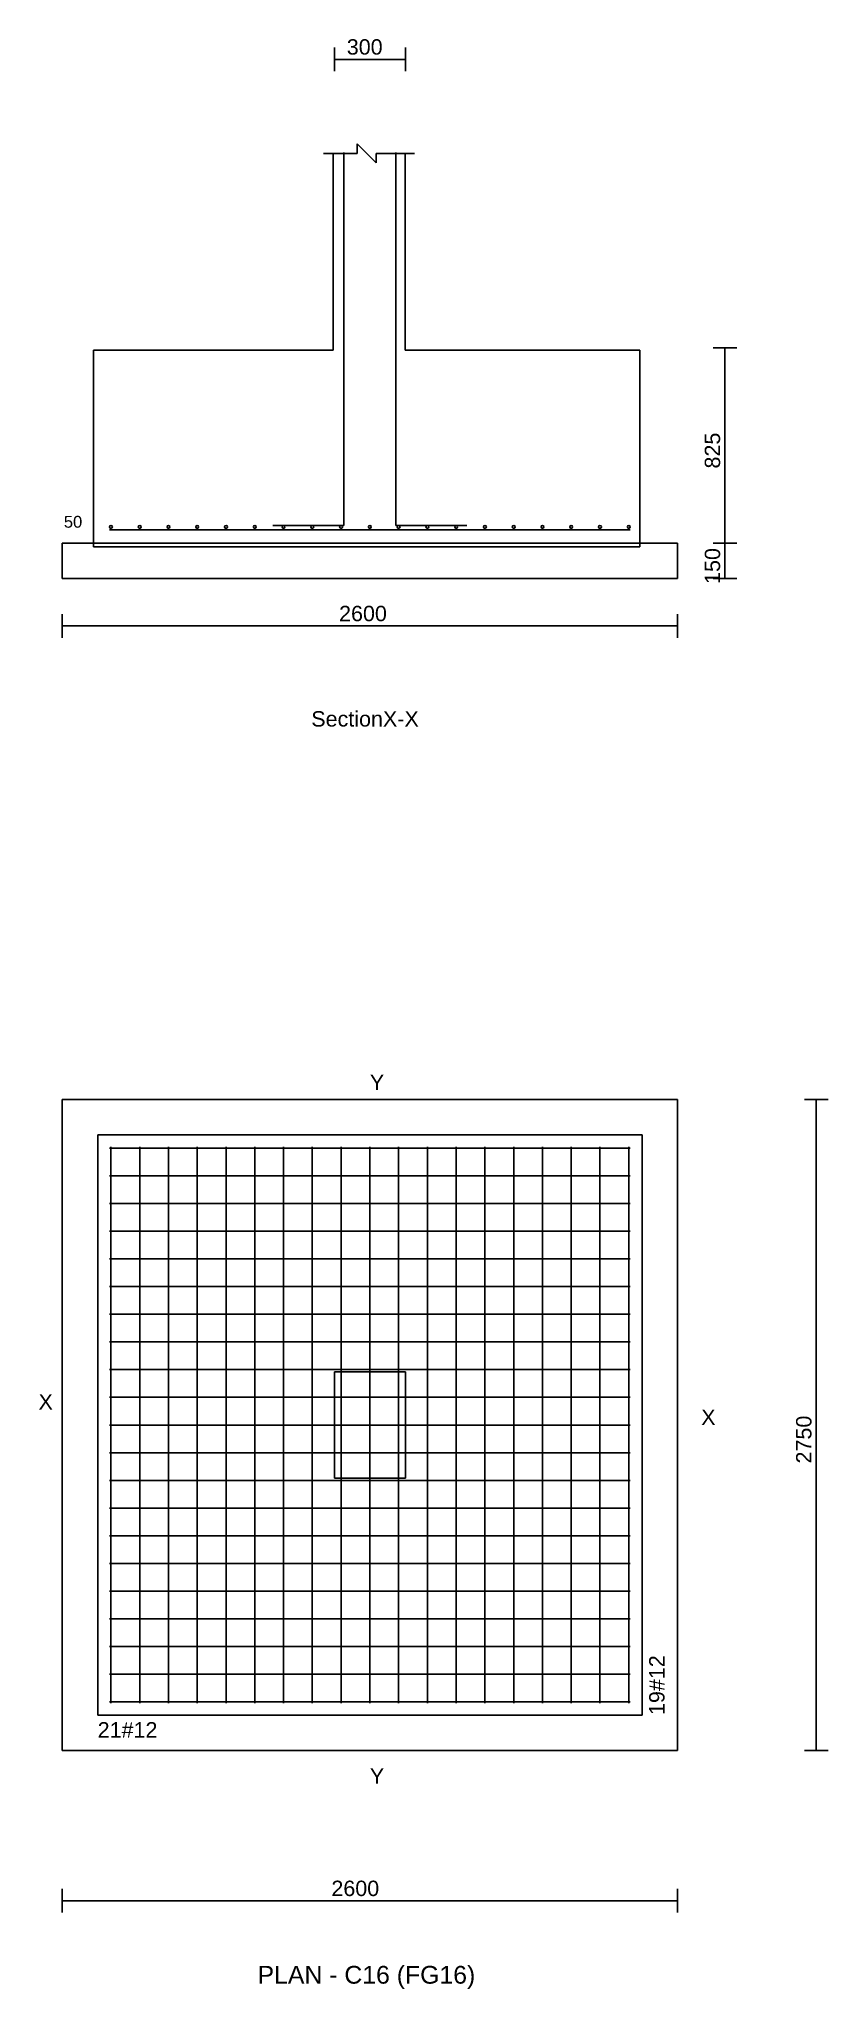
# Model space of a CAD drawing. Extents: x 0 to 27, y -1 to 285.
# Drawn here: x 22.38 to 25.71, y 45.28 to 53.52 of the extents above; entities that cross this region are included whole.
import ezdxf
from ezdxf.enums import TextEntityAlignment as Align

# ---------------------------------------------------------------- set-up
doc = ezdxf.new("R2010")
doc.units = 0
for name, color, linetype in [('Bottom_Cover', 7, 'CONTINUOUS'), ('Column_Bars', 4, 'CONTINUOUS'), ('Column_Dimension', 7, 'CONTINUOUS'), ('Columns', 4, 'CONTINUOUS'), ('dim_all', 7, 'CONTINUOUS'), ('Footing_Plan', 7, 'CONTINUOUS'), ('PCC', 2, 'CONTINUOUS'), ('PCC_Depth', 7, 'CONTINUOUS'), ('Pcc_Plan', 2, 'CONTINUOUS'), ('Plan', 7, 'CONTINUOUS'), ('Plan_Rf_Xdir', 1, 'CONTINUOUS'), ('Plan_Rf_Ydir', 3, 'CONTINUOUS'), ('Section', 2, 'CONTINUOUS'), ('SectionName', 3, 'CONTINUOUS'), ('Sectn_Rf_Xdir', 1, 'CONTINUOUS'), ('Sectn_Rf_Ydir', 3, 'CONTINUOUS'), ('Total_Depth', 7, 'CONTINUOUS'), ('X_Dimension', 7, 'CONTINUOUS')]:
    doc.layers.add(name, color=color, linetype=linetype)
doc.styles.add('STRUDS_Arial', font='ARIAL.TTF', dxfattribs={"height": 0.04})

msp = doc.modelspace()

# ---------------------------------------------------------------- texts
at = {"layer": 'Bottom_Cover', "style": 'STRUDS_Arial'}
msp.add_text('50', height=0.05, dxfattribs=at).set_placement((22.4821, 51.4525))
at = {"layer": 'Column_Dimension', "style": 'STRUDS_Arial'}
msp.add_text('300', height=0.065, dxfattribs=at).set_placement((23.6775, 53.4506))
at = {"layer": 'dim_all', "style": 'STRUDS_Arial'}
msp.add_text('2750 ', height=0.065, rotation=90, dxfattribs=at).set_placement((25.6408, 47.5))
msp.add_text('2600 ', height=0.065, dxfattribs=at).set_placement((23.6125, 45.6729))
at = {"layer": 'PCC_Depth', "style": 'STRUDS_Arial'}
msp.add_text('150', height=0.065, rotation=90, dxfattribs=at).set_placement((25.255, 51.215))
at = {"layer": 'Plan', "style": 'STRUDS_Arial'}
msp.add_text('PLAN - C16 (FG16) ', height=0.075, dxfattribs=at).set_placement((23.775, 45.3029), align=Align.CENTER)
at = {"layer": 'Plan_Rf_Xdir', "style": 'STRUDS_Arial'}
msp.add_text('21#12', height=0.065, dxfattribs=at).set_placement((22.625, 46.3425))
at = {"layer": 'Plan_Rf_Ydir', "style": 'STRUDS_Arial'}
msp.add_text('19#12', height=0.065, rotation=90, dxfattribs=at).set_placement((25.02, 46.4375))
at = {"layer": 'Section', "style": 'STRUDS_Arial'}
msp.add_text('SectionX-X', height=0.065, dxfattribs=at).set_placement((23.5275, 50.6125))
at = {"layer": 'SectionName', "style": 'STRUDS_Arial'}
for s, p in [('Y', (23.775, 49.0775)), ('X', (22.375, 47.7275)), ('X', (25.175, 47.6625)), ('Y', (23.775, 46.1475))]:
    msp.add_text(s, height=0.065, dxfattribs=at).set_placement(p)
at = {"layer": 'Total_Depth', "style": 'STRUDS_Arial'}
msp.add_text('825', height=0.065, rotation=90, dxfattribs=at).set_placement((25.255, 51.7025))
at = {"layer": 'X_Dimension', "style": 'STRUDS_Arial'}
msp.add_text('2600', height=0.065, dxfattribs=at).set_placement((23.645, 51.0575))

# ---------------------------------------------------------------- linework, layer by layer
at = {"layer": 'Column_Bars'}
for p, q in [((23.665, 53.0375), (23.665, 51.4615)), ((23.885, 53.0375), (23.885, 51.4615)), ((23.665, 51.4615), (23.365, 51.4615)), ((23.885, 51.4615), (24.185, 51.4615))]:
    msp.add_line(p, q, dxfattribs=at)
at = {"layer": 'Columns'}
for p, q in [((23.625, 47.4375), (23.625, 47.8875)), ((23.625, 47.8875), (23.925, 47.8875)), ((23.925, 47.8875), (23.925, 47.4375)), ((23.925, 47.4375), (23.625, 47.4375))]:
    msp.add_line(p, q, dxfattribs=at)
at = {"layer": 'dim_all'}
for p, q in [((23.625, 53.4806), (23.625, 53.3806)), ((23.925, 53.4806), (23.925, 53.3806)), ((23.625, 53.4306), (23.925, 53.4306)), ((25.225, 52.2125), (25.325, 52.2125)), ((25.275, 51.3875), (25.275, 52.2125)), ((25.225, 51.3875), (25.325, 51.3875)), ((25.225, 51.3875), (25.325, 51.3875)), ((25.275, 51.2375), (25.275, 51.3875)), ((25.225, 51.2375), (25.325, 51.2375)), ((22.475, 51.0875), (22.475, 50.9875)), ((25.075, 51.0875), (25.075, 50.9875)), ((22.475, 51.0375), (25.075, 51.0375)), ((25.6108, 49.0375), (25.7108, 49.0375)), ((25.6608, 46.2875), (25.6608, 49.0375)), ((25.6108, 46.2875), (25.7108, 46.2875)), ((22.475, 45.7029), (22.475, 45.6029)), ((22.475, 45.6529), (25.075, 45.6529)), ((25.075, 45.7029), (25.075, 45.6029))]:
    msp.add_line(p, q, dxfattribs=at)
at = {"layer": 'Footing_Plan'}
for p, q in [((22.625, 46.4375), (22.625, 48.8875)), ((22.625, 48.8875), (24.925, 48.8875)), ((24.925, 48.8875), (24.925, 46.4375)), ((24.925, 46.4375), (22.625, 46.4375))]:
    msp.add_line(p, q, dxfattribs=at)
at = {"layer": 'PCC'}
for p, q in [((22.475, 51.2375), (22.475, 51.3875)), ((22.475, 51.3875), (25.075, 51.3875)), ((22.475, 51.2375), (22.475, 51.3875)), ((22.475, 51.3875), (25.075, 51.3875)), ((25.075, 51.3875), (25.075, 51.2375)), ((25.075, 51.3875), (25.075, 51.2375)), ((25.075, 51.2375), (22.475, 51.2375)), ((25.075, 51.2375), (22.475, 51.2375))]:
    msp.add_line(p, q, dxfattribs=at)
at = {"layer": 'Pcc_Plan'}
for p, q in [((22.475, 46.2875), (22.475, 49.0375)), ((22.475, 49.0375), (25.075, 49.0375)), ((25.075, 49.0375), (25.075, 46.2875)), ((25.075, 46.2875), (22.475, 46.2875))]:
    msp.add_line(p, q, dxfattribs=at)
at = {"layer": 'Plan_Rf_Xdir'}
for p, q in [((22.675, 48.8315), (24.875, 48.8315)), ((22.675, 48.7146), (24.875, 48.7146)), ((22.675, 48.5977), (24.875, 48.5977)), ((22.675, 48.4808), (24.875, 48.4808)), ((22.675, 48.3639), (24.875, 48.3639)), ((22.675, 48.247), (24.875, 48.247)), ((22.675, 48.1301), (24.875, 48.1301)), ((22.675, 48.0132), (24.875, 48.0132)), ((22.675, 47.8963), (24.875, 47.8963)), ((22.675, 47.7794), (24.875, 47.7794)), ((22.675, 47.6625), (24.875, 47.6625)), ((22.675, 47.5456), (24.875, 47.5456)), ((22.675, 47.4287), (24.875, 47.4287)), ((22.675, 47.3118), (24.875, 47.3118)), ((22.675, 47.1949), (24.875, 47.1949)), ((22.675, 47.078), (24.875, 47.078)), ((22.675, 46.9611), (24.875, 46.9611)), ((22.675, 46.8442), (24.875, 46.8442)), ((22.675, 46.7273), (24.875, 46.7273)), ((22.675, 46.6104), (24.875, 46.6104)), ((22.675, 46.4935), (24.875, 46.4935))]:
    msp.add_line(p, q, dxfattribs=at)
at = {"layer": 'Plan_Rf_Ydir'}
for p, q in [((22.681, 48.8375), (22.681, 46.4875)), ((22.8026, 48.8375), (22.8026, 46.4875)), ((22.9241, 48.8375), (22.9241, 46.4875)), ((23.0457, 48.8375), (23.0457, 46.4875)), ((23.1672, 48.8375), (23.1672, 46.4875)), ((23.2888, 48.8375), (23.2888, 46.4875)), ((23.4103, 48.8375), (23.4103, 46.4875)), ((23.5319, 48.8375), (23.5319, 46.4875)), ((23.6534, 48.8375), (23.6534, 46.4875)), ((23.775, 48.8375), (23.775, 46.4875)), ((23.8966, 48.8375), (23.8966, 46.4875)), ((24.0181, 48.8375), (24.0181, 46.4875)), ((24.1397, 48.8375), (24.1397, 46.4875)), ((24.2612, 48.8375), (24.2612, 46.4875)), ((24.3828, 48.8375), (24.3828, 46.4875)), ((24.5043, 48.8375), (24.5043, 46.4875)), ((24.6259, 48.8375), (24.6259, 46.4875)), ((24.7474, 48.8375), (24.7474, 46.4875)), ((24.869, 48.8375), (24.869, 46.4875))]:
    msp.add_line(p, q, dxfattribs=at)
at = {"layer": 'Section'}
for p, q in [((23.8022, 52.9929), (23.7212, 53.074)), ((23.7212, 53.074), (23.7212, 53.0334)), ((23.6199, 53.0334), (23.5794, 53.0334)), ((23.5794, 53.0334), (23.6199, 53.0334)), ((23.7212, 53.0334), (23.6199, 53.0334)), ((23.6199, 53.0334), (23.6199, 52.2029)), ((23.9238, 53.0334), (23.8022, 53.0334)), ((23.8022, 53.0334), (23.8022, 52.9929)), ((23.9238, 52.2029), (23.9238, 53.0334)), ((23.9238, 53.0334), (23.9643, 53.0334)), ((23.9643, 53.0334), (23.9238, 53.0334)), ((23.6199, 52.2029), (22.6071, 52.2029)), ((22.6071, 51.3723), (22.6071, 52.2029)), ((23.6199, 52.2029), (23.6199, 52.2029)), ((23.6199, 52.2029), (23.6199, 52.2029)), ((23.6199, 52.2029), (23.6199, 52.2029)), ((24.9164, 52.2029), (23.9238, 52.2029)), ((23.9238, 52.2029), (23.9238, 52.2029)), ((23.9238, 52.2029), (23.9238, 52.2029)), ((23.9238, 52.2029), (23.9238, 52.2029)), ((24.9164, 51.3723), (24.9164, 52.2029)), ((22.6071, 51.3723), (24.9164, 51.3723))]:
    msp.add_line(p, q, dxfattribs=at)
at = {"layer": 'Sectn_Rf_Xdir'}
msp.add_line((22.675, 51.4435), (24.875, 51.4435), dxfattribs=at)
at = {"layer": 'Sectn_Rf_Ydir'}
for centre in [(22.681, 51.4555), (22.8026, 51.4555), (22.9241, 51.4555), (23.0457, 51.4555), (23.1672, 51.4555), (23.2888, 51.4555), (23.4103, 51.4555), (23.5319, 51.4555), (23.6534, 51.4555), (23.775, 51.4555), (23.8966, 51.4555), (24.0181, 51.4555), (24.1397, 51.4555), (24.2612, 51.4555), (24.3828, 51.4555), (24.5043, 51.4555), (24.6259, 51.4555), (24.7474, 51.4555), (24.869, 51.4555)]:
    msp.add_circle(centre, 0.006, dxfattribs=at)

msp.set_redraw_order([(e.dxf.handle, doc.entitydb.next_handle()) for e in msp.query("TEXT MTEXT ATTDEF DIMENSION ARC_DIMENSION")])  # texts and dimensions are drawn at this point

doc.saveas('drawing.dxf')
